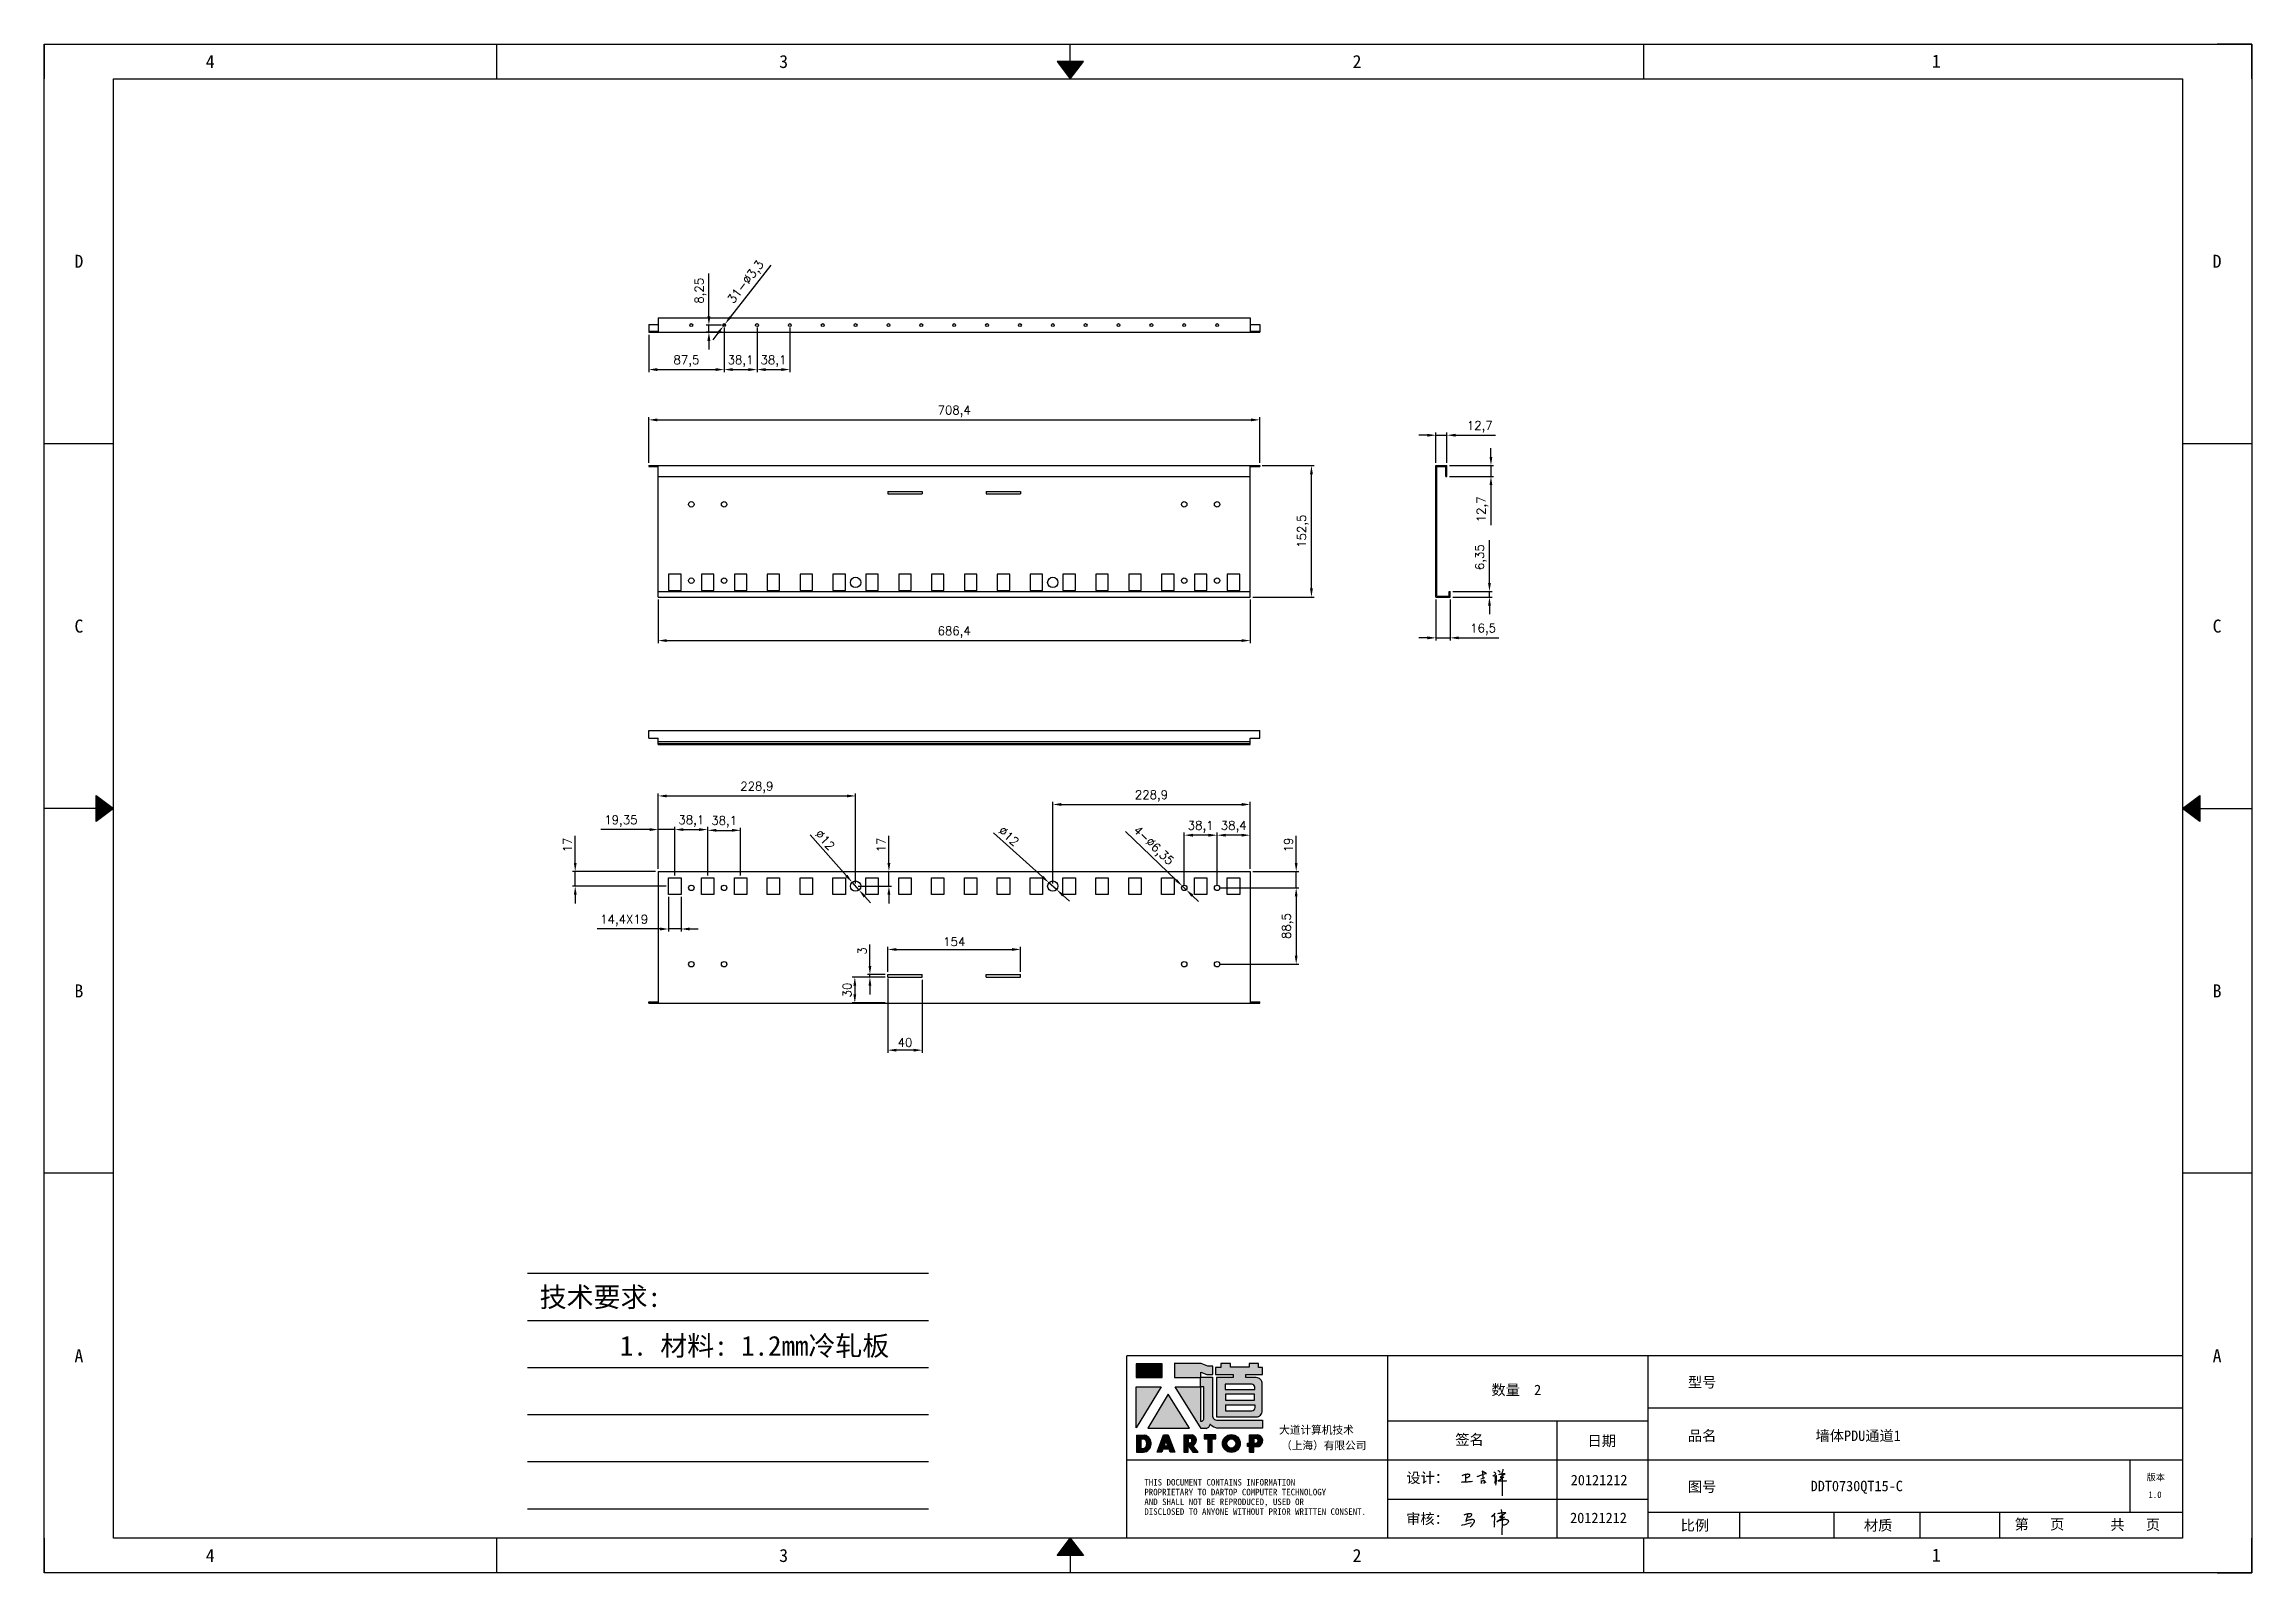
# Model space of a CAD drawing. Header units: millimetres. Extents: x 25928 to 50356, y -44172 to 20163.
# Drawn here: x 38557 to 41116, y 17646 to 19419 of the extents above; entities that cross this region are included whole.
import ezdxf
from ezdxf.enums import TextEntityAlignment as Align

# ---------------------------------------------------------------- set-up
doc = ezdxf.new("R2010")
doc.units = ezdxf.units.MM
doc.linetypes.add('DOT', pattern=[0.25, 0, -0.25])
doc.layers.add('4', color=7, linetype='Continuous')
doc.layers.add('print', color=30, linetype='Continuous')
doc.layers.add('dim', color=2, linetype='Continuous', lineweight=9)
doc.styles.add('Dartop', font='')
doc.styles.add('HZ', font='')
doc.styles.add('hzHT', font='simhei.ttf')
doc.styles.get("Standard").update_dxf_attribs({"font": 'txt', "bigfont": 'gbcbig.shx'})
doc.styles.get('Dartop').set_extended_font_data('FangSong_GB2312')
doc.styles.get('HZ').set_extended_font_data('SimSun')
doc.dimstyles.new('2-small', dxfattribs={"dimtxt": 10, "dimasz": 10, "dimexe": 3, "dimexo": 3, "dimgap": 4, "dimtad": 1, "dimtxsty": 'Standard', "dimcen": 5, "dimadec": 0, "dimazin": 0, "dimtfac": 1, "dimtmove": 0, "dimatfit": 3, "dimfxl": 0, "dimarcsym": 0})

msp = doc.modelspace()

# ---------------------------------------------------------------- texts
at = {"color": 0}
for s, height, style, p in [('4', 15.108, 'Dartop', (38749.077, 19398.918)), ('3', 15.108, 'Dartop', (39413.83, 19398.918)), ('2', 15.108, 'Dartop', (40078.583, 19398.918)), ('1', 15.108, 'Dartop', (40750.222, 19399.397)), ('D', 15.108, 'Dartop', (38596.828, 19167.262)), ('D', 15.108, 'Dartop', (41075.712, 19167.262)), ('C', 15.108, 'Dartop', (38596.828, 18744.237)), ('C', 15.108, 'Dartop', (41075.712, 18744.237)), ('B', 15.108, 'Dartop', (38596.828, 18321.213)), ('B', 15.108, 'Dartop', (41075.712, 18321.213)), ('A', 15.108, 'Dartop', (38596.828, 17898.188)), ('A', 15.108, 'Dartop', (41075.712, 17898.188)), ('数量  2', 12.0864, 'hzHT', (40263.29, 17858.569)), ('型号', 12.0864, 'hzHT', (40478.702, 17867.444)), ('签名', 12.0864, 'hzHT', (40208.997, 17800.97)), ('日期', 12.0864, 'hzHT', (40362.36, 17799.482)), ('品名', 12.0864, 'hzHT', (40478.702, 17805.398)), ('墙体PDU通道1', 12.0864, 'hzHT', (40659.625, 17805.398)), ('20121212', 12.0864, 'hzHT', (40359.257, 17754.044)), ('图号', 12.0864, 'hzHT', (40478.702, 17746.321)), ('DDT0730QT15-C', 12.08642, 'hzHT', (40657.935, 17747.11)), ('版本', 7.554, 'hzHT', (41004.626, 17757.27)), ('1.0', 7.554, 'Dartop', (41003.717, 17737.081)), ('20121212', 12.0864, 'hzHT', (40358.538, 17710.188)), ('比例', 12.0864, 'hzHT', (40470.274, 17701.469)), ('材质', 12.0864, 'hzHT', (40682.774, 17701.469)), ('第   页', 12.0864, 'hzHT', (40869.742, 17702.723)), ('共   页', 12.0864, 'hzHT', (40980.766, 17702.283)), ('4', 15.108, 'Dartop', (38749.077, 17666.532)), ('3', 15.108, 'Dartop', (39413.83, 17666.532)), ('2', 15.108, 'Dartop', (40078.583, 17666.532)), ('1', 15.108, 'Dartop', (40750.222, 17667.011))]:
    msp.add_text(s, height=height, dxfattribs=dict(at, style=style)).set_placement(p, align=Align.MIDDLE_CENTER)
at = {"style": 'HZ'}
for s, p in [('技术要求:', (39201.312, 17966.182)), ('     1. 材料: 1.2mm冷轧板', (39341.179, 17909.696))]:
    msp.add_text(s, height=22.932, dxfattribs=at).set_placement(p, align=Align.MIDDLE_CENTER)
at = {"color": 0, "style": 'hzHT'}
for s, height, p in [('设计：', 12.0864, (40135.78, 17750.614)), ('THIS DOCUMENT CONTAINS INFORMATION', 7.55401, (39832.069, 17747.637)), ('PROPRIETARY TO DARTOP COMPUTER TECHNOLOGY', 7.55401, (39832.069, 17736.306)), ('AND SHALL NOT BE REPRODUCED, USED OR', 7.55401, (39832.069, 17724.975)), ('DISCLOSED TO ANYONE WITHOUT PRIOR WRITTEN CONSENT.', 7.55401, (39832.069, 17713.644)), ('审核：', 12.0864, (40135.6, 17703.019))]:
    msp.add_text(s, height=height, dxfattribs=at).set_placement(p)
at = {"layer": '4', "color": 0, "style": 'hzHT'}
for s, p in [('大道计算机技术', (39988.306, 17807.637)), ('（上海）有限公司', (39990.587, 17789.57))]:
    msp.add_text(s, height=9.0648, dxfattribs=at).set_placement(p)

# ---------------------------------------------------------------- blocks, each defined once
blk = doc.blocks.new('*U5')
at = {"color": 254, "linetype": 'Continuous', "extrusion": (0, 0, -1)}
for points in [[(-17, 0.333), (-16.812, 0.25), (-17, 0.5)], [(-17, 0.333), (-17.188, 0.25), (-16.812, 0.25)], [(-17, 0.333), (-17, 0.5), (-17.188, 0.25)]]:
    blk.add_solid(points, dxfattribs=at)
blk = doc.blocks.new('*U4')
at = {"color": 254, "linetype": 'Continuous', "extrusion": (0, 0, -1)}
for points in [[(-33.167, 11), (-33, 11), (-33.25, 11.188)], [(-33.167, 11), (-33.25, 11.188), (-33.25, 10.812)], [(-33.167, 11), (-33.25, 10.812), (-33, 11)]]:
    blk.add_solid(points, dxfattribs=at)
blk = doc.blocks.new('*U6')
at = {"color": 254, "linetype": 'Continuous'}
for points in [[(17, 21.667), (17.188, 21.75), (16.812, 21.75)], [(17, 21.667), (16.812, 21.75), (17, 21.5)], [(17, 21.667), (17, 21.5), (17.188, 21.75)]]:
    blk.add_solid(points, dxfattribs=at)
blk = doc.blocks.new('*U3')
at = {"color": 254, "linetype": 'Continuous', "extrusion": (0, 0, -1)}
for points in [[(-0.833, 11), (-0.75, 10.812), (-0.75, 11.188)], [(-0.833, 11), (-0.75, 11.188), (-1, 11)], [(-0.833, 11), (-1, 11), (-0.75, 10.812)]]:
    blk.add_solid(points, dxfattribs=at)
blk = doc.blocks.new('dadao')
for p, q in [((48, 19.2), (44.9, 10.4)), ((44.9, 10.4), (51.2, 10.4)), ((51.2, 10.4), (48, 19.2))]:
    blk.add_line(p, q)
for points in [[(41.8, 121.6), (41.8, 143.7), (-0.4, 143.7), (-0.4, 121.6), (41.8, 121.6)], [(104.8, 122), (104.8, 130.3), (114.1, 126.3), (124.2, 126.3), (124.2, 139.6), (115.9, 139.6), (105.1, 143.9), (61.5, 143.9)], [(61.7, 144), (61.7, 121.3), (103.9, 121.3)], [(113.4, 38.7), (105.1, 38.7), (63, 106.5), (103.9, 106.5), (103.9, 120.9), (103.9, 121.3)], [(109.7, 53.6), (109.7, 106.2), (104.3, 106.2), (104.3, 50.4), (106.6, 50.4)], [(144.6, 94.4), (144.6, 84.8), (192, 84.8), (192, 94.1), (144.9, 94.1)], [(120.2, 45), (119.5, 45), (119.5, 44.6)], [(0, 28), (0, 0), (11.8, 0)], [(0.1, 28), (14, 28)], [(7.1, 21.8), (7.1, 6.1), (12, 6.1)], [(7.1, 21.8), (11.4, 21.8)], [(76.8, 28.2), (76.8, 0), (84.1, 0), (84.1, 11.1), (91.6, -0.1), (100.3, -0.1), (91.7, 11.1)], [(76.8, 28.2), (90.6, 28.2)], [(84, 22.7), (84, 15.3), (87.2, 15.3)], [(84, 22.7), (87.3, 22.7)], [(183.7, 0), (183.7, 9.6), (180.6, 9.6), (180.6, 14.9), (183.8, 14.9), (183.8, 28.1), (196.1, 28.1), (196.5, 28.1)], [(183.7, 0), (190.9, 0), (190.9, 9.6), (198.8, 9.6)], [(194.9, 22.3), (190.8, 22.3), (190.8, 15), (194.4, 15)]]:
    blk.add_lwpolyline(points)
blk.add_lwpolyline([(137.1, 144.2), (137.1, 137.9), (128.3, 137.9), (128.3, 126.5), (157.3, 126.5), (157.3, 121.5), (130.3, 121.5), (130.3, 57.5), (194.4, 57.5, 0.414214), (204.4, 67.5), (204.4, 111.3, 0.414214), (194.4, 121.3), (177.5, 121.3), (177.5, 126.3), (204.7, 126.3), (204.7, 137.7), (198.2, 137.7), (198.2, 143.9), (183.3, 143.9), (183.3, 138), (153, 138), (153, 144.2), (137.1, 144.2)], format="xyb", close=True)
for points in [[(104.8, 122), (123.4, 122), (123.4, 60, 0.414214), (131.4, 52), (204.8, 52), (204.8, 39.1), (131.7, 39.1)], [(144.3, 110.8), (144.3, 101.8), (192.3, 101.8), (192.3, 105.5, 0.414214), (187.3, 110.5), (144.3, 110.5)], [(144.6, 77), (144.6, 67.5), (187.6, 67.5, 0.414214), (192.6, 72.5), (192.6, 76.4), (144.6, 76.4)]]:
    blk.add_lwpolyline(points, format="xyb")
for points in [[(-0.3, 106.2), (40.4, 106.2), (-0.3, 39.7), (-0.3, 106.2)], [(51.7, 94.1), (18.4, 39.3), (86.2, 39.3)], [(43.8, 28.2), (51.8, 28.2), (62.6, -0.1), (55, -0.1), (53.2, 5), (42.9, 5), (41.1, 0), (33.6, 0)], [(110, 28.1), (110, 21.9), (116, 21.9), (116, -0.1), (123.2, -0.1), (123.2, 22), (129.2, 22), (129.2, 28.1), (110, 28.1)]]:
    blk.add_lwpolyline(points, close=True)
for radius in [14.5, 7.44]:
    blk.add_circle((154.2, 14.2), radius)
for centre, radius, start, end in [((99.2, 60.7), 12.6, 305.6399, 325.969), ((111.6, 46.7), 8.19, 282.9811, 347.6627), ((136, 61.7), 22.9, 226.7358, 259.3209), ((8.5, 13.9), 8.49, 294.2143, 69.7177), ((9.6, 14.2), 14.4, 278.6604, 72.3203), ((86.4, 19), 3.8, 282.527, 76.7196), ((88.6, 19.4), 8.95, 290.6073, 77.2124), ((193.7, 18.7), 3.8, 280.9891, 72.5513), ((195.7, 18.6), 9.51, 288.8959, 85.2442)]:
    blk.add_arc(centre, radius, start, end)
blk = doc.blocks.new('h')
for p, q in [((20768.1, -2360.9), (20773, -2359.1)), ((20769.5, -2366.9), (20769.8, -2370.6)), ((20769.8, -2370.6), (20770.9, -2378)), ((20770.9, -2378), (20771.5, -2370.6)), ((20772.4, -2369.3), (20774.9, -2367.8)), ((20773, -2359.1), (20784.1, -2355.2)), ((20773.3, -2331.8), (20775.3, -2338.7)), ((20789.1, -2340.9), (20773.5, -2331.9)), ((20775.3, -2338.7), (20775.6, -2351.2)), ((20775.6, -2351.2), (20775.5, -2357.3)), ((20782.2, -2369.2), (20780, -2377.1)), ((20780, -2377.1), (20788.3, -2371.3)), ((20780.1, -2366.4), (20780.8, -2366.4)), ((20781.9, -2367.4), (20782.2, -2369.2)), ((20845.7, -2343.5), (20848.4, -2353)), ((20848.9, -2370.3), (20847.9, -2424)), ((20848.4, -2353), (20848.9, -2370.3))]:
    blk.add_line(p, q)
for points in [[(20696.6, -2372.4, 0.002073), (20710.6, -2371.9, 0.016137), (20719.6, -2371.3, 0.008314), (20736.9, -2369.3)], [(20699.1, -2348.2, -0.029745), (20704.6, -2345.4, -0.046842), (20708.4, -2344.2, -0.00919), (20714.3, -2343, -0.018517), (20717.2, -2342.5, -0.037841), (20720.3, -2342.4, -0.039541), (20723.2, -2342.8, -0.149785), (20726, -2344.3, -0.204935), (20726.9, -2346.6, -0.074872), (20726.5, -2348.3, -0.061615), (20725.6, -2350.3, -0.034204), (20723.8, -2352.6, -0.045776), (20722.3, -2354.1, -0.054985), (20720.4, -2355.3, -0.036348), (20717.3, -2356.5, -0.067752), (20715.7, -2356.8, -0.043553), (20713.2, -2356.7)], [(20755, -2351.9, -0.024077), (20759.9, -2350.1, -0.013147), (20768.7, -2346.5, -0.00522), (20775.4, -2344.1, -0.018517), (20777.3, -2343.4, -0.008274), (20786.3, -2341, -0.039541), (20788.3, -2340.8, -0.079216), (20789.4, -2341, -0.204935)], [(20813.5, -2350.1, 0.007348), (20815.9, -2348.7, 0.008421), (20818, -2347.3, 0.009459), (20819.7, -2346.2, -0.016325), (20820.7, -2345.5, -0.173771), (20821.8, -2345.3, -0.085159), (20823.9, -2346, -0.125883), (20826, -2347.9, -0.160659), (20826.6, -2350.1, -0.010447), (20826.5, -2352.3, -0.008247), (20826.2, -2355.1, -0.002698), (20825.3, -2374, 0.001562), (20823.9, -2383.7, 0.016137)], [(20816.8, -2335, -0.053561), (20819.6, -2336.1, -0.075272), (20821.3, -2337.3, -0.005295), (20822.5, -2338.5, -0.009337), (20823.1, -2339.1, -0.026146), (20823.7, -2339.8, -0.016644), (20824.5, -2340.9)], [(20832.1, -2329.2, -0.053561), (20834.9, -2330.3, -0.075272), (20836.7, -2331.5, -0.005295), (20837.8, -2332.6, -0.009337), (20838.5, -2333.3, -0.026146), (20839, -2334, -0.016644), (20839.8, -2335.1)], [(20836, -2343.7, -0.02797), (20842.1, -2342.6, -0.048868), (20845.6, -2342.2, -0.00919), (20851.1, -2341.4, -0.018517), (20853.9, -2341.1, -0.037841), (20856.7, -2341.2, -0.039541), (20859.4, -2341.6, -0.018282), (20840.6, -2354.7, -0.000937)], [(20847.6, -2340.2, 0.021784), (20849.6, -2335.9, 0.028296), (20850.8, -2332.4, 0.008136), (20851.9, -2328.2, 0.028913), (20852.2, -2327, 0.08193), (20852.1, -2325.9, 0.075058), (20851.7, -2324.7, 0.275043)]]:
    blk.add_lwpolyline(points, format="xyb")
for points in [[(20711.3, -2343.5), (20711.3, -2343.5), (20711.5, -2355.8), (20710.7, -2368), (20710.6, -2371.9)], [(20821.5, -2350.6), (20822.4, -2359.2), (20822.2, -2364.9), (20821.7, -2369), (20821.3, -2376.3), (20823.6, -2368.5), (20827.2, -2366.3), (20829.5, -2366.3)], [(20840.6, -2354.7), (20850, -2354.7), (20855, -2354.3), (20845.9, -2361.1), (20840.5, -2364), (20833, -2367.5), (20863.2, -2367.4), (20865.9, -2367.3)]]:
    blk.add_lwpolyline(points)
for centre, radius, start, end in [((20773.7, -2371.2), 2.3, 121.9907, 163.60158), ((20787.5, -2406), 40.3, 100.61827, 108.24823), ((20780.8, -2367.6), 1.15, 9.4675, 90)]:
    blk.add_arc(centre, radius, start, end)
blk = doc.blocks.new('*D20')
at = {"layer": 'Defpoints', "color": 0}
for p in [(39965.8, 18983.4), (39257.4, 18930.4), (39965.8, 18930.4)]:
    blk.add_point(p, dxfattribs=at)
at = {"layer": 'dim', "color": 0, "lineweight": -2}
for p, q in [((39257.4, 18933.4), (39257.4, 18986.4)), ((39267.4, 18983.4), (39955.8, 18983.4)), ((39965.8, 18933.4), (39965.8, 18986.4))]:
    blk.add_line(p, q, dxfattribs=at)
at = {"layer": 'dim', "color": 0}
for points in [[(39267.4, 18985), (39267.4, 18981.7), (39257.4, 18983.4)], [(39955.8, 18985), (39955.8, 18981.7), (39965.8, 18983.4)]]:
    blk.add_solid(points, dxfattribs=at)
at = {"layer": 'dim', "color": 0, "insert": (39611.6, 18993.2), "char_height": 10, "attachment_point": 5}
blk.add_mtext('708,4', dxfattribs=at)
blk = doc.blocks.new('*D21')
at = {"layer": 'Defpoints', "color": 0}
for p in [(39268.4, 18777.9), (39954.8, 18777.9), (39954.8, 18727.4)]:
    blk.add_point(p, dxfattribs=at)
at = {"layer": 'dim', "color": 0, "lineweight": -2}
for p, q in [((39268.4, 18774.9), (39268.4, 18724.4)), ((39954.8, 18774.9), (39954.8, 18724.4)), ((39278.4, 18727.4), (39944.8, 18727.4))]:
    blk.add_line(p, q, dxfattribs=at)
at = {"layer": 'dim', "color": 0}
for points in [[(39278.4, 18729.1), (39278.4, 18725.8), (39268.4, 18727.4)], [(39944.8, 18729.1), (39944.8, 18725.8), (39954.8, 18727.4)]]:
    blk.add_solid(points, dxfattribs=at)
at = {"layer": 'dim', "color": 0, "insert": (39611.6, 18737.3), "char_height": 10, "attachment_point": 5}
blk.add_mtext('686,4', dxfattribs=at)
blk = doc.blocks.new('*D22')
at = {"layer": 'Defpoints', "color": 0}
for p in [(40182.8, 18965.6), (40170.1, 18930.4), (40182.8, 18930.4)]:
    blk.add_point(p, dxfattribs=at)
at = {"layer": 'dim', "color": 0, "lineweight": -2}
for p, q in [((40170.1, 18933.4), (40170.1, 18968.6)), ((40182.8, 18933.4), (40182.8, 18968.6)), ((40160.1, 18965.6), (40150.1, 18965.6)), ((40170.1, 18965.6), (40182.8, 18965.6)), ((40192.8, 18965.6), (40239.1, 18965.6))]:
    blk.add_line(p, q, dxfattribs=at)
at = {"layer": 'dim', "color": 0}
for points in [[(40160.1, 18967.2), (40160.1, 18963.9), (40170.1, 18965.6)], [(40192.8, 18967.2), (40192.8, 18963.9), (40182.8, 18965.6)]]:
    blk.add_solid(points, dxfattribs=at)
at = {"layer": 'dim', "color": 0, "insert": (40220.9, 18975.4), "char_height": 10, "attachment_point": 5}
blk.add_mtext('12,7', dxfattribs=at)
blk = doc.blocks.new('*D23')
at = {"layer": 'Defpoints', "color": 0}
for p in [(40182.8, 18930.4), (40182.8, 18917.7), (40233.9, 18917.7)]:
    blk.add_point(p, dxfattribs=at)
at = {"layer": 'dim', "color": 0, "lineweight": -2}
for p, q in [((40233.9, 18940.4), (40233.9, 18950.4)), ((40185.8, 18930.4), (40236.9, 18930.4)), ((40185.8, 18917.7), (40236.9, 18917.7)), ((40233.9, 18930.4), (40233.9, 18917.7)), ((40233.9, 18907.7), (40233.9, 18861.4))]:
    blk.add_line(p, q, dxfattribs=at)
at = {"layer": 'dim', "color": 0}
for points in [[(40232.2, 18940.4), (40235.5, 18940.4), (40233.9, 18930.4)], [(40232.2, 18907.7), (40235.5, 18907.7), (40233.9, 18917.7)]]:
    blk.add_solid(points, dxfattribs=at)
at = {"layer": 'dim', "color": 0, "insert": (40224, 18879.6), "char_height": 10, "attachment_point": 5, "rotation": 90}
blk.add_mtext('12,7', dxfattribs=at)
blk = doc.blocks.new('*D24')
at = {"layer": 'Defpoints', "color": 0}
for p in [(40170.1, 18777.9), (40186.6, 18777.9), (40186.6, 18730.6)]:
    blk.add_point(p, dxfattribs=at)
at = {"layer": 'dim', "color": 0, "lineweight": -2}
for p, q in [((40170.1, 18774.9), (40170.1, 18727.6)), ((40186.6, 18774.9), (40186.6, 18727.6)), ((40160.1, 18730.6), (40150.1, 18730.6)), ((40170.1, 18730.6), (40186.6, 18730.6)), ((40196.6, 18730.6), (40242.9, 18730.6))]:
    blk.add_line(p, q, dxfattribs=at)
at = {"layer": 'dim', "color": 0}
for points in [[(40160.1, 18732.3), (40160.1, 18728.9), (40170.1, 18730.6)], [(40196.6, 18732.3), (40196.6, 18728.9), (40186.6, 18730.6)]]:
    blk.add_solid(points, dxfattribs=at)
at = {"layer": 'dim', "color": 0, "insert": (40224.7, 18740.4), "char_height": 10, "attachment_point": 5}
blk.add_mtext('16,5', dxfattribs=at)
blk = doc.blocks.new('*D25')
at = {"layer": 'Defpoints', "color": 0}
for p in [(40186.6, 18784.3), (40186.6, 18777.9), (40232.1, 18784.3)]:
    blk.add_point(p, dxfattribs=at)
at = {"layer": 'dim', "color": 0, "lineweight": -2}
for p, q in [((40232.1, 18794.3), (40232.1, 18843.9)), ((40189.6, 18784.3), (40235.1, 18784.3)), ((40189.6, 18777.9), (40235.1, 18777.9)), ((40232.1, 18777.9), (40232.1, 18784.3)), ((40232.1, 18767.9), (40232.1, 18757.9))]:
    blk.add_line(p, q, dxfattribs=at)
at = {"layer": 'dim', "color": 0}
for points in [[(40230.5, 18794.3), (40233.8, 18794.3), (40232.1, 18784.3)], [(40230.5, 18767.9), (40233.8, 18767.9), (40232.1, 18777.9)]]:
    blk.add_solid(points, dxfattribs=at)
at = {"layer": 'dim', "color": 0, "insert": (40222.3, 18824.1), "char_height": 10, "attachment_point": 5, "rotation": 90}
blk.add_mtext('6,35', dxfattribs=at)
blk = doc.blocks.new('*D26')
at = {"layer": 'Defpoints', "color": 0}
for p in [(39534.6, 18338.7), (39574.6, 18337.2), (39534.6, 18252.5)]:
    blk.add_point(p, dxfattribs=at)
at = {"layer": 'dim', "color": 0, "lineweight": -2}
for p, q in [((39534.6, 18335.7), (39534.6, 18249.5)), ((39574.6, 18334.2), (39574.6, 18249.5)), ((39564.6, 18252.5), (39544.6, 18252.5))]:
    blk.add_line(p, q, dxfattribs=at)
at = {"layer": 'dim', "color": 0}
for points in [[(39544.6, 18254.1), (39544.6, 18250.8), (39534.6, 18252.5)], [(39564.6, 18254.1), (39564.6, 18250.8), (39574.6, 18252.5)]]:
    blk.add_solid(points, dxfattribs=at)
at = {"layer": 'dim', "color": 0, "insert": (39554.6, 18261.5), "char_height": 10, "attachment_point": 5}
blk.add_mtext('40', dxfattribs=at)
blk = doc.blocks.new('*D27')
at = {"layer": 'Defpoints', "color": 0}
for p in [(39534.6, 18337.2), (39496.4, 18307.2), (39534.6, 18307.2)]:
    blk.add_point(p, dxfattribs=at)
at = {"layer": 'dim', "color": 0, "lineweight": -2}
for p, q in [((39531.6, 18337.2), (39493.4, 18337.2)), ((39496.4, 18327.2), (39496.4, 18317.2)), ((39531.6, 18307.2), (39493.4, 18307.2))]:
    blk.add_line(p, q, dxfattribs=at)
at = {"layer": 'dim', "color": 0}
for points in [[(39494.7, 18327.2), (39498, 18327.2), (39496.4, 18337.2)], [(39494.7, 18317.2), (39498, 18317.2), (39496.4, 18307.2)]]:
    blk.add_solid(points, dxfattribs=at)
at = {"layer": 'dim', "color": 0, "insert": (39487.4, 18322.2), "char_height": 10, "attachment_point": 5, "rotation": 90}
blk.add_mtext('30', dxfattribs=at)
blk = doc.blocks.new('*D28')
at = {"layer": 'Defpoints', "color": 0}
for p in [(39688.6, 18369.3), (39534.6, 18340.2), (39688.6, 18340.2)]:
    blk.add_point(p, dxfattribs=at)
at = {"layer": 'dim', "color": 0, "lineweight": -2}
for p, q in [((39534.6, 18343.2), (39534.6, 18372.3)), ((39544.6, 18369.3), (39678.6, 18369.3)), ((39688.6, 18343.2), (39688.6, 18372.3))]:
    blk.add_line(p, q, dxfattribs=at)
at = {"layer": 'dim', "color": 0}
for points in [[(39544.6, 18370.9), (39544.6, 18367.6), (39534.6, 18369.3)], [(39678.6, 18370.9), (39678.6, 18367.6), (39688.6, 18369.3)]]:
    blk.add_solid(points, dxfattribs=at)
at = {"layer": 'dim', "color": 0, "insert": (39611.6, 18378.3), "char_height": 10, "attachment_point": 5}
blk.add_mtext('154', dxfattribs=at)
blk = doc.blocks.new('*D29')
at = {"layer": 'Defpoints', "color": 0}
for p in [(39513.9, 18340.2), (39534.6, 18340.2), (39534.6, 18337.2)]:
    blk.add_point(p, dxfattribs=at)
at = {"layer": 'dim', "color": 0, "lineweight": -2}
for p, q in [((39513.9, 18350.2), (39513.9, 18374.9)), ((39531.6, 18340.2), (39510.9, 18340.2)), ((39531.6, 18337.2), (39510.9, 18337.2)), ((39513.9, 18337.2), (39513.9, 18340.2)), ((39513.9, 18327.2), (39513.9, 18317.2))]:
    blk.add_line(p, q, dxfattribs=at)
at = {"layer": 'dim', "color": 0}
for points in [[(39512.2, 18350.2), (39515.5, 18350.2), (39513.9, 18340.2)], [(39512.2, 18327.2), (39515.5, 18327.2), (39513.9, 18337.2)]]:
    blk.add_solid(points, dxfattribs=at)
at = {"layer": 'dim', "color": 0, "insert": (39504.9, 18367.5), "char_height": 10, "attachment_point": 5, "rotation": 90}
blk.add_mtext('3', dxfattribs=at)
blk = doc.blocks.new('*D30')
at = {"layer": 'Defpoints', "color": 0}
for p in [(39287.7, 18508.3), (39268.4, 18459.7), (39287.7, 18452.2)]:
    blk.add_point(p, dxfattribs=at)
at = {"layer": 'dim', "color": 0, "lineweight": -2}
for p, q in [((39258.4, 18508.3), (39202, 18508.3)), ((39268.4, 18462.7), (39268.4, 18511.3)), ((39287.7, 18508.3), (39268.4, 18508.3)), ((39287.7, 18455.2), (39287.7, 18511.3)), ((39297.7, 18508.3), (39307.7, 18508.3))]:
    blk.add_line(p, q, dxfattribs=at)
at = {"layer": 'dim', "color": 0}
for points in [[(39258.4, 18509.9), (39258.4, 18506.6), (39268.4, 18508.3)], [(39297.7, 18509.9), (39297.7, 18506.6), (39287.7, 18508.3)]]:
    blk.add_solid(points, dxfattribs=at)
at = {"layer": 'dim', "color": 0, "insert": (39225.2, 18518.1), "char_height": 10, "attachment_point": 5}
blk.add_mtext('19,35', dxfattribs=at)
blk = doc.blocks.new('*D31')
at = {"layer": 'Defpoints', "color": 0}
for p in [(39325.8, 18508.3), (39287.7, 18452.2), (39325.8, 18452.2)]:
    blk.add_point(p, dxfattribs=at)
at = {"layer": 'dim', "color": 0, "lineweight": -2}
for p, q in [((39287.7, 18455.2), (39287.7, 18511.3)), ((39297.7, 18508.3), (39315.8, 18508.3)), ((39325.8, 18455.2), (39325.8, 18511.3))]:
    blk.add_line(p, q, dxfattribs=at)
at = {"layer": 'dim', "color": 0}
for points in [[(39297.7, 18509.9), (39297.7, 18506.6), (39287.7, 18508.3)], [(39315.8, 18509.9), (39315.8, 18506.6), (39325.8, 18508.3)]]:
    blk.add_solid(points, dxfattribs=at)
at = {"layer": 'dim', "color": 0, "insert": (39306.8, 18518.1), "char_height": 10, "attachment_point": 5}
blk.add_mtext('38,1', dxfattribs=at)
blk = doc.blocks.new('*D32')
at = {"layer": 'Defpoints', "color": 0}
for p in [(39363.9, 18507.4), (39325.8, 18452.2), (39363.9, 18452.2)]:
    blk.add_point(p, dxfattribs=at)
at = {"layer": 'dim', "color": 0, "lineweight": -2}
for p, q in [((39325.8, 18455.2), (39325.8, 18510.4)), ((39335.8, 18507.4), (39353.9, 18507.4)), ((39363.9, 18455.2), (39363.9, 18510.4))]:
    blk.add_line(p, q, dxfattribs=at)
at = {"layer": 'dim', "color": 0}
for points in [[(39335.8, 18509.1), (39335.8, 18505.8), (39325.8, 18507.4)], [(39353.9, 18509.1), (39353.9, 18505.8), (39363.9, 18507.4)]]:
    blk.add_solid(points, dxfattribs=at)
at = {"layer": 'dim', "color": 0, "insert": (39344.9, 18517.3), "char_height": 10, "attachment_point": 5}
blk.add_mtext('38,1', dxfattribs=at)
blk = doc.blocks.new('*D33')
at = {"layer": 'Defpoints', "color": 0}
for p in [(39172.2, 18459.7), (39268.4, 18459.7), (39280.5, 18442.7)]:
    blk.add_point(p, dxfattribs=at)
at = {"layer": 'dim', "color": 0, "lineweight": -2}
for p, q in [((39172.2, 18469.7), (39172.2, 18501)), ((39265.4, 18459.7), (39169.2, 18459.7)), ((39172.2, 18442.7), (39172.2, 18459.7)), ((39277.5, 18442.7), (39169.2, 18442.7)), ((39172.2, 18432.7), (39172.2, 18422.7))]:
    blk.add_line(p, q, dxfattribs=at)
at = {"layer": 'dim', "color": 0}
for points in [[(39170.6, 18469.7), (39173.9, 18469.7), (39172.2, 18459.7)], [(39170.6, 18432.7), (39173.9, 18432.7), (39172.2, 18442.7)]]:
    blk.add_solid(points, dxfattribs=at)
at = {"layer": 'dim', "color": 0, "insert": (39163.2, 18490.4), "char_height": 10, "attachment_point": 5, "rotation": 90}
blk.add_mtext('17', dxfattribs=at)
blk = doc.blocks.new('*D34')
at = {"layer": 'Defpoints', "color": 0}
for p in [(39280.5, 18433.2), (39294.9, 18433.2), (39280.5, 18393)]:
    blk.add_point(p, dxfattribs=at)
at = {"layer": 'dim', "color": 0, "lineweight": -2}
for p, q in [((39280.5, 18430.2), (39280.5, 18390)), ((39294.9, 18430.2), (39294.9, 18390)), ((39270.5, 18393), (39197.5, 18393)), ((39294.9, 18393), (39280.5, 18393)), ((39304.9, 18393), (39314.9, 18393))]:
    blk.add_line(p, q, dxfattribs=at)
at = {"layer": 'dim', "color": 0}
for points in [[(39270.5, 18394.7), (39270.5, 18391.3), (39280.5, 18393)], [(39304.9, 18394.7), (39304.9, 18391.3), (39294.9, 18393)]]:
    blk.add_solid(points, dxfattribs=at)
at = {"layer": 'dim', "color": 0, "insert": (39229, 18402.8), "char_height": 10, "attachment_point": 5}
blk.add_mtext('14,4X19', dxfattribs=at)
blk = doc.blocks.new('*D35')
at = {"layer": 'Defpoints', "color": 0}
for p in [(39497.3, 18547.3), (39268.4, 18459.7), (39497.3, 18442.7)]:
    blk.add_point(p, dxfattribs=at)
at = {"layer": 'dim', "color": 0, "lineweight": -2}
for p, q in [((39268.4, 18462.7), (39268.4, 18550.3)), ((39278.4, 18547.3), (39487.3, 18547.3)), ((39497.3, 18445.7), (39497.3, 18550.3))]:
    blk.add_line(p, q, dxfattribs=at)
at = {"layer": 'dim', "color": 0}
for points in [[(39278.4, 18548.9), (39278.4, 18545.6), (39268.4, 18547.3)], [(39487.3, 18548.9), (39487.3, 18545.6), (39497.3, 18547.3)]]:
    blk.add_solid(points, dxfattribs=at)
at = {"layer": 'dim', "color": 0, "insert": (39382.8, 18557.1), "char_height": 10, "attachment_point": 5}
blk.add_mtext('228,9', dxfattribs=at)
blk = doc.blocks.new('*D36')
at = {"layer": 'Defpoints', "color": 0}
for p in [(39497.3, 18459.7), (39535.9, 18459.7), (39497.3, 18442.7)]:
    blk.add_point(p, dxfattribs=at)
at = {"layer": 'dim', "color": 0, "lineweight": -2}
for p, q in [((39535.9, 18469.7), (39535.9, 18501)), ((39500.3, 18459.7), (39538.9, 18459.7)), ((39535.9, 18442.7), (39535.9, 18459.7)), ((39500.3, 18442.7), (39538.9, 18442.7)), ((39535.9, 18432.7), (39535.9, 18422.7))]:
    blk.add_line(p, q, dxfattribs=at)
at = {"layer": 'dim', "color": 0}
for points in [[(39534.2, 18469.7), (39537.6, 18469.7), (39535.9, 18459.7)], [(39534.2, 18432.7), (39537.6, 18432.7), (39535.9, 18442.7)]]:
    blk.add_solid(points, dxfattribs=at)
at = {"layer": 'dim', "color": 0, "insert": (39526.9, 18490.4), "char_height": 10, "attachment_point": 5, "rotation": 90}
blk.add_mtext('17', dxfattribs=at)
blk = doc.blocks.new('*D37')
at = {"layer": 'Defpoints', "color": 0}
for p in [(39493.3, 18447.2), (39501.3, 18438.2)]:
    blk.add_point(p, dxfattribs=at)
at = {"layer": 'dim', "color": 0, "lineweight": -2}
for p, q in [((39444.7, 18502.1), (39486.7, 18454.7)), ((39501.3, 18438.2), (39493.3, 18447.2)), ((39507.9, 18430.7), (39514.5, 18423.2))]:
    blk.add_line(p, q, dxfattribs=at)
at = {"layer": 'dim', "color": 0}
for points in [[(39487.9, 18455.8), (39485.4, 18453.6), (39493.3, 18447.2)], [(39509.1, 18431.8), (39506.6, 18429.6), (39501.3, 18438.2)]]:
    blk.add_solid(points, dxfattribs=at)
at = {"layer": 'dim', "color": 0, "insert": (39461.8, 18496.3), "char_height": 10, "attachment_point": 5, "rotation": 311.5305}
blk.add_mtext('∅12', dxfattribs=at)
blk = doc.blocks.new('*D38')
at = {"layer": 'Defpoints', "color": 0}
for p in [(39916.4, 18501.8), (39954.8, 18459.7), (39916.4, 18440.7)]:
    blk.add_point(p, dxfattribs=at)
at = {"layer": 'dim', "color": 0, "lineweight": -2}
for p, q in [((39916.4, 18443.7), (39916.4, 18504.8)), ((39944.8, 18501.8), (39926.4, 18501.8)), ((39954.8, 18462.7), (39954.8, 18504.8))]:
    blk.add_line(p, q, dxfattribs=at)
at = {"layer": 'dim', "color": 0}
for points in [[(39926.4, 18503.4), (39926.4, 18500.1), (39916.4, 18501.8)], [(39944.8, 18503.4), (39944.8, 18500.1), (39954.8, 18501.8)]]:
    blk.add_solid(points, dxfattribs=at)
at = {"layer": 'dim', "color": 0, "insert": (39935.6, 18511.6), "char_height": 10, "attachment_point": 5}
blk.add_mtext('38,4', dxfattribs=at)
blk = doc.blocks.new('*D39')
at = {"layer": 'Defpoints', "color": 0}
for p in [(39878.3, 18501.8), (39878.3, 18440.7), (39916.4, 18440.7)]:
    blk.add_point(p, dxfattribs=at)
at = {"layer": 'dim', "color": 0, "lineweight": -2}
for p, q in [((39878.3, 18443.7), (39878.3, 18504.8)), ((39906.4, 18501.8), (39888.3, 18501.8)), ((39916.4, 18443.7), (39916.4, 18504.8))]:
    blk.add_line(p, q, dxfattribs=at)
at = {"layer": 'dim', "color": 0}
for points in [[(39888.3, 18503.4), (39888.3, 18500.1), (39878.3, 18501.8)], [(39906.4, 18503.4), (39906.4, 18500.1), (39916.4, 18501.8)]]:
    blk.add_solid(points, dxfattribs=at)
at = {"layer": 'dim', "color": 0, "insert": (39897.3, 18511.6), "char_height": 10, "attachment_point": 5}
blk.add_mtext('38,1', dxfattribs=at)
blk = doc.blocks.new('*D40')
at = {"layer": 'Defpoints', "color": 0}
for p in [(39954.8, 18459.7), (40008.1, 18459.7), (39916.4, 18440.7)]:
    blk.add_point(p, dxfattribs=at)
at = {"layer": 'dim', "color": 0, "lineweight": -2}
for p, q in [((40008.1, 18469.7), (40008.1, 18501)), ((39957.8, 18459.7), (40011.1, 18459.7)), ((40008.1, 18440.7), (40008.1, 18459.7)), ((39919.4, 18440.7), (40011.1, 18440.7)), ((40008.1, 18430.7), (40008.1, 18420.7))]:
    blk.add_line(p, q, dxfattribs=at)
at = {"layer": 'dim', "color": 0}
for points in [[(40006.4, 18469.7), (40009.7, 18469.7), (40008.1, 18459.7)], [(40006.4, 18430.7), (40009.7, 18430.7), (40008.1, 18440.7)]]:
    blk.add_solid(points, dxfattribs=at)
at = {"layer": 'dim', "color": 0, "insert": (39999.1, 18490.4), "char_height": 10, "attachment_point": 5, "rotation": 90}
blk.add_mtext('19', dxfattribs=at)
blk = doc.blocks.new('*D41')
at = {"layer": 'Defpoints', "color": 0}
for p in [(39916.4, 18440.7), (39916.4, 18352.2), (40008.1, 18352.2)]:
    blk.add_point(p, dxfattribs=at)
at = {"layer": 'dim', "color": 0, "lineweight": -2}
for p, q in [((39919.4, 18440.7), (40011.1, 18440.7)), ((40008.1, 18430.7), (40008.1, 18362.2)), ((39919.4, 18352.2), (40011.1, 18352.2))]:
    blk.add_line(p, q, dxfattribs=at)
at = {"layer": 'dim', "color": 0}
for points in [[(40006.4, 18430.7), (40009.7, 18430.7), (40008.1, 18440.7)], [(40006.4, 18362.2), (40009.7, 18362.2), (40008.1, 18352.2)]]:
    blk.add_solid(points, dxfattribs=at)
at = {"layer": 'dim', "color": 0, "insert": (39998.2, 18396.4), "char_height": 10, "attachment_point": 5, "rotation": 90}
blk.add_mtext('88,5', dxfattribs=at)
blk = doc.blocks.new('*D42')
at = {"layer": 'Defpoints', "color": 0}
for p in [(39876, 18442.9), (39880.6, 18438.5)]:
    blk.add_point(p, dxfattribs=at)
at = {"layer": 'dim', "color": 0, "lineweight": -2}
for p, q in [((39810, 18506), (39868.8, 18449.8)), ((39880.6, 18438.5), (39876, 18442.9)), ((39887.8, 18431.6), (39895, 18424.7))]:
    blk.add_line(p, q, dxfattribs=at)
at = {"layer": 'dim', "color": 0}
for points in [[(39869.9, 18451), (39867.6, 18448.6), (39876, 18442.9)], [(39888.9, 18432.8), (39886.6, 18430.4), (39880.6, 18438.5)]]:
    blk.add_solid(points, dxfattribs=at)
at = {"layer": 'dim', "color": 0, "insert": (39842, 18489), "char_height": 10, "attachment_point": 5, "rotation": 316.2296}
blk.add_mtext('4-∅6,35', dxfattribs=at)
blk = doc.blocks.new('*D43')
at = {"layer": 'Defpoints', "color": 0}
for p in [(39954.8, 18537.4), (39954.8, 18459.7), (39725.9, 18442.7)]:
    blk.add_point(p, dxfattribs=at)
at = {"layer": 'dim', "color": 0, "lineweight": -2}
for p, q in [((39725.9, 18445.7), (39725.9, 18540.4)), ((39735.9, 18537.4), (39944.8, 18537.4)), ((39954.8, 18462.7), (39954.8, 18540.4))]:
    blk.add_line(p, q, dxfattribs=at)
at = {"layer": 'dim', "color": 0}
for points in [[(39735.9, 18539.1), (39735.9, 18535.7), (39725.9, 18537.4)], [(39944.8, 18539.1), (39944.8, 18535.7), (39954.8, 18537.4)]]:
    blk.add_solid(points, dxfattribs=at)
at = {"layer": 'dim', "color": 0, "insert": (39840.3, 18547.2), "char_height": 10, "attachment_point": 5}
blk.add_mtext('228,9', dxfattribs=at)
blk = doc.blocks.new('*D44')
at = {"layer": 'Defpoints', "color": 0}
for p in [(39721.4, 18446.7), (39730.3, 18438.7)]:
    blk.add_point(p, dxfattribs=at)
at = {"layer": 'dim', "color": 0, "lineweight": -2}
for p, q in [((39657.2, 18504.4), (39714, 18453.4)), ((39730.3, 18438.7), (39721.4, 18446.7)), ((39737.8, 18432), (39745.2, 18425.3))]:
    blk.add_line(p, q, dxfattribs=at)
at = {"layer": 'dim', "color": 0}
for points in [[(39715.1, 18454.6), (39712.9, 18452.1), (39721.4, 18446.7)], [(39738.9, 18433.2), (39736.7, 18430.8), (39730.3, 18438.7)]]:
    blk.add_solid(points, dxfattribs=at)
at = {"layer": 'dim', "color": 0, "insert": (39674.9, 18500.6), "char_height": 10, "attachment_point": 5, "rotation": 318.0738}
blk.add_mtext('∅12', dxfattribs=at)
blk = doc.blocks.new('*D72')
at = {"layer": 'Defpoints', "color": 0}
for p in [(39257.4, 19085), (39344.9, 19093.3), (39344.9, 19041.7)]:
    blk.add_point(p, dxfattribs=at)
at = {"layer": 'dim', "color": 0, "lineweight": -2}
for p, q in [((39257.4, 19082), (39257.4, 19038.7)), ((39344.9, 19090.3), (39344.9, 19038.7)), ((39267.4, 19041.7), (39334.9, 19041.7))]:
    blk.add_line(p, q, dxfattribs=at)
at = {"layer": 'dim', "color": 0}
for points in [[(39267.4, 19043.4), (39267.4, 19040), (39257.4, 19041.7)], [(39334.9, 19043.4), (39334.9, 19040), (39344.9, 19041.7)]]:
    blk.add_solid(points, dxfattribs=at)
at = {"layer": 'dim', "color": 0, "insert": (39301.1, 19051.5), "char_height": 10, "attachment_point": 5}
blk.add_mtext('87,5', dxfattribs=at)
blk = doc.blocks.new('*D73')
at = {"layer": 'Defpoints', "color": 0}
for p in [(39344.9, 19093.3), (39383, 19093.3), (39383, 19041.7)]:
    blk.add_point(p, dxfattribs=at)
at = {"layer": 'dim', "color": 0, "lineweight": -2}
for p, q in [((39344.9, 19090.3), (39344.9, 19038.7)), ((39383, 19090.3), (39383, 19038.7)), ((39354.9, 19041.7), (39373, 19041.7))]:
    blk.add_line(p, q, dxfattribs=at)
at = {"layer": 'dim', "color": 0}
for points in [[(39354.9, 19043.4), (39354.9, 19040), (39344.9, 19041.7)], [(39373, 19043.4), (39373, 19040), (39383, 19041.7)]]:
    blk.add_solid(points, dxfattribs=at)
at = {"layer": 'dim', "color": 0, "insert": (39363.9, 19051.5), "char_height": 10, "attachment_point": 5}
blk.add_mtext('38,1', dxfattribs=at)
blk = doc.blocks.new('*D74')
at = {"layer": 'Defpoints', "color": 0}
for p in [(39383, 19093.3), (39421.1, 19093.3), (39421.1, 19041.7)]:
    blk.add_point(p, dxfattribs=at)
at = {"layer": 'dim', "color": 0, "lineweight": -2}
for p, q in [((39383, 19090.3), (39383, 19038.7)), ((39421.1, 19090.3), (39421.1, 19038.7)), ((39393, 19041.7), (39411.1, 19041.7))]:
    blk.add_line(p, q, dxfattribs=at)
at = {"layer": 'dim', "color": 0}
for points in [[(39393, 19043.4), (39393, 19040), (39383, 19041.7)], [(39411.1, 19043.4), (39411.1, 19040), (39421.1, 19041.7)]]:
    blk.add_solid(points, dxfattribs=at)
at = {"layer": 'dim', "color": 0, "insert": (39402, 19051.5), "char_height": 10, "attachment_point": 5}
blk.add_mtext('38,1', dxfattribs=at)
blk = doc.blocks.new('*D75')
at = {"layer": 'Defpoints', "color": 0}
for p in [(39327.2, 19093.3), (39344.9, 19093.3), (39344.9, 19085)]:
    blk.add_point(p, dxfattribs=at)
at = {"layer": 'dim', "color": 0, "lineweight": -2}
for p, q in [((39327.2, 19103.3), (39327.2, 19153)), ((39341.9, 19093.3), (39324.2, 19093.3)), ((39341.9, 19085), (39324.2, 19085)), ((39327.2, 19085), (39327.2, 19093.3)), ((39327.2, 19075), (39327.2, 19065))]:
    blk.add_line(p, q, dxfattribs=at)
at = {"layer": 'dim', "color": 0}
for points in [[(39325.5, 19103.3), (39328.9, 19103.3), (39327.2, 19093.3)], [(39325.5, 19075), (39328.9, 19075), (39327.2, 19085)]]:
    blk.add_solid(points, dxfattribs=at)
at = {"layer": 'dim', "color": 0, "insert": (39317.4, 19133.1), "char_height": 10, "attachment_point": 5, "rotation": 90}
blk.add_mtext('8,25', dxfattribs=at)
blk = doc.blocks.new('*D76')
at = {"layer": 'Defpoints', "color": 0}
for p in [(39345.9, 19094.6), (39343.9, 19092)]:
    blk.add_point(p, dxfattribs=at)
at = {"layer": 'dim', "color": 0, "lineweight": -2}
for p, q in [((39398.9, 19162.7), (39352, 19102.5)), ((39343.9, 19092), (39345.9, 19094.6)), ((39337.7, 19084.1), (39331.6, 19076.2))]:
    blk.add_line(p, q, dxfattribs=at)
at = {"layer": 'dim', "color": 0}
for points in [[(39350.7, 19103.5), (39353.3, 19101.5), (39345.9, 19094.6)], [(39336.4, 19085.1), (39339, 19083.1), (39343.9, 19092)]]:
    blk.add_solid(points, dxfattribs=at)
at = {"layer": 'dim', "color": 0, "insert": (39370.8, 19142.6), "char_height": 10, "attachment_point": 5, "rotation": 52.1141}
blk.add_mtext('31-∅3,3', dxfattribs=at)
blk = doc.blocks.new('*D86')
at = {"layer": 'Defpoints', "color": 0}
for p in [(39965.8, 18930.4), (40025.8, 18930.4), (39954.8, 18777.9)]:
    blk.add_point(p, dxfattribs=at)
at = {"layer": 'dim', "color": 0, "lineweight": -2}
for p, q in [((39968.8, 18930.4), (40028.8, 18930.4)), ((40025.8, 18787.9), (40025.8, 18920.4)), ((39957.8, 18777.9), (40028.8, 18777.9))]:
    blk.add_line(p, q, dxfattribs=at)
at = {"layer": 'dim', "color": 0}
for points in [[(40024.1, 18920.4), (40027.4, 18920.4), (40025.8, 18930.4)], [(40024.1, 18787.9), (40027.4, 18787.9), (40025.8, 18777.9)]]:
    blk.add_solid(points, dxfattribs=at)
at = {"layer": 'dim', "color": 0, "insert": (40015.9, 18854.2), "char_height": 10, "attachment_point": 5, "rotation": 90}
blk.add_mtext('152,5', dxfattribs=at)

# ---------------------------------------------------------------- dimensions: what is measured, and where the dimension line sits
at = {"layer": 'dim'}
for base, p1, p2, picture, middle in [((39327.184, 19093.285), (39344.874, 19085.035), (39344.874, 19093.285), '*D75', (39317.351, 19133.118)), ((40233.876, 18917.718), (40182.759, 18930.418), (40182.759, 18917.718), '*D23', (40224.043, 18879.551)), ((40025.752, 18930.418), (39954.774, 18777.918), (39965.774, 18930.418), '*D86', (40015.918, 18854.168)), ((40232.129, 18784.268), (40186.559, 18777.918), (40186.559, 18784.268), '*D25', (40222.296, 18824.101)), ((39172.245, 18459.683), (39280.524, 18442.683), (39268.374, 18459.683), '*D33', (39163.245, 18490.35)), ((39535.907, 18459.683), (39497.274, 18442.683), (39497.274, 18459.683), '*D36', (39526.907, 18490.35)), ((40008.072, 18459.683), (39916.374, 18440.683), (39954.774, 18459.683), '*D40', (39999.072, 18490.35)), ((40008.072, 18352.183), (39916.374, 18440.683), (39916.374, 18352.183), '*D41', (39998.239, 18396.433)), ((39513.866, 18340.183), (39534.574, 18337.183), (39534.574, 18340.183), '*D29', (39504.866, 18367.517)), ((39496.373, 18307.183), (39534.574, 18337.183), (39534.574, 18307.183), '*D27', (39487.373, 18322.183))]:
    dim = msp.add_linear_dim(base=base, p1=p1, p2=p2, angle=90, dimstyle='2-small', override={"dimpost": '\\X'}, dxfattribs=at)
    dim.commit()
    dim.dimension.update_dxf_attribs({"geometry": picture, "text_midpoint": middle})
dim = msp.add_diameter_dim_2p(p1=(39343.86, 19091.983), p2=(39345.887, 19094.587), text='31-<>', dimstyle='2-small', override={"dimpost": '\\X'}, dxfattribs=at)
dim.commit()
dim.dimension.update_dxf_attribs({"geometry": '*D76', "text_midpoint": (39370.775, 19142.587)})
for base, p1, p2, picture, middle in [((39344.874, 19041.693), (39257.374, 19085.035), (39344.874, 19093.285), '*D72', (39301.124, 19051.526)), ((39382.974, 19041.693), (39344.874, 19093.285), (39382.974, 19093.285), '*D73', (39363.924, 19051.526)), ((39421.074, 19041.693), (39382.974, 19093.285), (39421.074, 19093.285), '*D74', (39402.024, 19051.526)), ((39965.774, 18983.375), (39257.374, 18930.418), (39965.774, 18930.418), '*D20', (39611.574, 18993.208)), ((40182.759, 18965.582), (40170.059, 18930.418), (40182.759, 18930.418), '*D22', (40220.926, 18975.415)), ((39954.774, 18727.439), (39268.374, 18777.918), (39954.774, 18777.918), '*D21', (39611.574, 18737.272)), ((40186.559, 18730.591), (40170.059, 18777.918), (40186.559, 18777.918), '*D24', (40224.726, 18740.424)), ((39497.274, 18547.265), (39268.374, 18459.683), (39497.274, 18442.683), '*D35', (39382.824, 18557.098)), ((39954.774, 18537.412), (39725.874, 18442.683), (39954.774, 18459.683), '*D43', (39840.324, 18547.245)), ((39325.824, 18508.276), (39287.724, 18452.183), (39325.824, 18452.183), '*D31', (39306.774, 18518.11)), ((39363.924, 18507.443), (39325.824, 18452.183), (39363.924, 18452.183), '*D32', (39344.874, 18517.276)), ((39878.274, 18501.751), (39916.374, 18440.683), (39878.274, 18440.683), '*D39', (39897.324, 18511.584)), ((39688.574, 18369.277), (39534.574, 18340.183), (39688.574, 18340.183), '*D28', (39611.574, 18378.277)), ((39534.574, 18252.482), (39574.574, 18337.183), (39534.574, 18338.683), '*D26', (39554.574, 18261.482))]:
    dim = msp.add_linear_dim(base=base, p1=p1, p2=p2, dimstyle='2-small', override={"dimpost": '\\X'}, dxfattribs=at)
    dim.commit()
    dim.dimension.update_dxf_attribs({"geometry": picture, "text_midpoint": middle})
for base, p1, p2, picture, middle in [((39287.724, 18508.276), (39268.374, 18459.683), (39287.724, 18452.183), '*D30', (39225.207, 18508.276)), ((39916.374, 18501.751), (39954.774, 18459.683), (39916.374, 18440.683), '*D38', (39935.574, 18501.751))]:
    dim = msp.add_linear_dim(base=base, p1=p1, p2=p2, dimstyle='2-small', override={"dimpost": '\\X'}, dxfattribs=at)
    dim.commit()
    dim.dimension.update_dxf_attribs({"geometry": picture, "text_midpoint": middle, "dimtype": 160})
for p1, p2, picture, middle in [((39501.252, 18438.192), (39493.295, 18447.175), '*D37', (39455.074, 18490.33)), ((39730.338, 18438.674), (39721.41, 18446.692), '*D44', (39668.864, 18493.882))]:
    dim = msp.add_diameter_dim_2p(p1=p1, p2=p2, dimstyle='2-small', override={"dimpost": '\\X'}, dxfattribs=at)
    dim.commit()
    dim.dimension.update_dxf_attribs({"geometry": picture, "text_midpoint": middle, "dimtype": 163})
dim = msp.add_diameter_dim_2p(p1=(39880.566, 18438.487), p2=(39875.981, 18442.88), text='4-<>', dimstyle='2-small', override={"dimpost": '\\X'}, dxfattribs=at)
dim.commit()
dim.dimension.update_dxf_attribs({"geometry": '*D42', "text_midpoint": (39835.201, 18481.945), "dimtype": 163})
dim = msp.add_linear_dim(base=(39280.524, 18392.99), p1=(39294.924, 18433.183), p2=(39280.524, 18433.183), text='<>X19', dimstyle='2-small', override={"dimpost": '\\X'}, dxfattribs=at)
dim.commit()
dim.dimension.update_dxf_attribs({"geometry": '*D34', "text_midpoint": (39229.024, 18402.824)})

# ---------------------------------------------------------------- hatches: boundary and pattern name
for points in [[(39852.636, 17888.832), (39822.501, 17888.832), (39822.501, 17873.088), (39852.636, 17873.088)], [(39851.666, 17862.072), (39822.582, 17862.072), (39822.582, 17814.586)], [(39859.728, 17853.454), (39835.953, 17814.269), (39884.365, 17814.269)], [(39915.104, 17806.252), (39901.346, 17806.252), (39901.346, 17801.887), (39905.639, 17801.887), (39905.639, 17786.157), (39910.778, 17786.157), (39910.778, 17801.897), (39915.104, 17801.897)]]:
    msp.add_hatch(color=0).paths.add_polyline_path(points)
h = msp.add_hatch(color=0)
h.paths.add_polyline_path([(39897.67, 17879.264), (39904.321, 17876.39), (39911.511, 17876.39), (39911.511, 17885.907), (39905.579, 17885.907), (39897.85, 17888.96), (39866.875, 17888.96), (39866.875, 17872.865), (39897.013, 17872.865), (39897.013, 17872.539), (39897.013, 17862.252), (39867.788, 17862.252), (39897.848, 17813.876), (39903.8, 17813.876, 0.27937482), (39908.146, 17818.102), (39908.146, 17818.324), (39908.671, 17818.324, 0.14314537), (39916.865, 17814.154), (39969.099, 17814.154), (39969.099, 17823.329), (39916.643, 17823.329, -0.41421356), (39910.929, 17829.042), (39910.929, 17873.373), (39897.67, 17873.373)])
h.paths.add_polyline_path([(39897.317, 17862.046), (39901.146, 17862.046), (39901.146, 17824.499, -0.08893574), (39898.927, 17822.217), (39897.303, 17822.217)], flags=16)
h = msp.add_hatch(color=0)
h.paths.add_polyline_path([(39969.009, 17884.575), (39964.362, 17884.575), (39964.362, 17888.996), (39953.739, 17888.996), (39953.739, 17884.796), (39932.052, 17884.796), (39932.052, 17889.217), (39920.693, 17889.217), (39920.693, 17884.714), (39914.417, 17884.714), (39914.417, 17876.564), (39935.128, 17876.564), (39935.128, 17872.959), (39915.829, 17872.959), (39915.829, 17827.319), (39961.646, 17827.319, 0.41421356), (39968.788, 17834.461), (39968.788, 17865.716, 0.41421356), (39961.646, 17872.858), (39949.534, 17872.858), (39949.534, 17876.395), (39969.009, 17876.395)])
h.paths.add_polyline_path([(39956.586, 17865.121, -0.41421356), (39960.157, 17861.55), (39960.157, 17858.931), (39925.855, 17858.931), (39925.855, 17865.121)], flags=16)
h.paths.add_polyline_path([(39959.935, 17853.404), (39959.935, 17846.773), (39926.076, 17846.773), (39926.076, 17853.404)], flags=16)
h.paths.add_polyline_path([(39960.378, 17840.804), (39960.378, 17837.964, -0.41421356), (39956.807, 17834.393), (39926.076, 17834.393), (39926.076, 17840.804)], flags=16)
h = msp.add_hatch(color=0)
h.paths.add_polyline_path([(39832.774, 17806.18), (39822.796, 17806.18), (39822.796, 17786.217), (39831.199, 17786.217, 0.79301591)])
h.paths.add_polyline_path([(39831.347, 17790.589), (39827.858, 17790.589), (39827.858, 17801.808), (39830.962, 17801.808, -0.67136089)], flags=16)
h = msp.add_hatch(color=0)
h.paths.add_polyline_path([(39859.803, 17806.344), (39854.109, 17806.344), (39846.786, 17786.196), (39852.18, 17786.196), (39853.449, 17789.767), (39860.756, 17789.767), (39862.053, 17786.153), (39867.49, 17786.153)])
h.paths.add_polyline_path([(39859.36, 17793.615), (39854.833, 17793.615), (39857.055, 17799.947)], flags=16)
h = msp.add_hatch(color=0)
h.paths.add_polyline_path([(39887.481, 17806.33), (39877.668, 17806.33), (39877.668, 17786.185), (39882.854, 17786.185), (39882.854, 17794.171), (39888.184, 17786.113), (39894.45, 17786.113), (39888.316, 17794.12, 0.74405494)])
h.paths.add_polyline_path([(39882.806, 17797.153), (39882.806, 17802.443), (39885.124, 17802.443, -0.79680897), (39885.09, 17797.153)], flags=16)
h = msp.add_hatch(color=0)
h.paths.add_polyline_path([(39922.584, 17796.33, 1), (39943.27, 17796.33, 1)])
h.paths.add_polyline_path([(39938.24, 17796.33, -1), (39927.613, 17796.33, -1)], flags=16)
h = msp.add_hatch(color=0)
h.paths.add_polyline_path([(39963.111, 17806.282), (39962.814, 17806.282), (39954.066, 17806.282), (39954.066, 17796.881), (39951.745, 17796.881), (39951.745, 17793.064), (39954.029, 17793.064), (39954.029, 17786.22), (39959.136, 17786.22), (39959.136, 17793.091), (39964.747, 17793.091, 0.81230381)])
h.paths.add_polyline_path([(39959.06, 17796.907), (39959.06, 17802.165), (39961.966, 17802.165, -0.77821343), (39961.669, 17796.907)], flags=16)

# ---------------------------------------------------------------- linework, layer by layer
at = {"color": 0, "linetype": 'DOT'}
for p, q in [((38556.54, 19419.062), (41075.712, 19419.062)), ((38556.54, 17686.676), (38556.54, 19378.774)), ((41116, 19378.774), (41116, 17686.676)), ((41075.712, 17646.388), (38556.54, 17646.388))]:
    msp.add_line(p, q, dxfattribs=at)
at = {"color": 0}
for p, q in [((38556.54, 19419.062), (38556.54, 19378.774)), ((39081.453, 19378.774), (39081.453, 19419.062)), ((39746.206, 19398.918), (39746.206, 19419.062)), ((40410.959, 19378.774), (40410.959, 19419.062)), ((41116, 19419.062), (41075.712, 19419.062)), ((41116, 19378.774), (41116, 19419.062)), ((38637.116, 17686.676), (38637.116, 19378.774)), ((38637.116, 19378.774), (41035.424, 19378.774)), ((41035.424, 19378.774), (41035.424, 17686.676)), ((38637.116, 18955.75), (38556.54, 18955.75)), ((41116, 18955.75), (41035.424, 18955.75)), ((38616.972, 18532.725), (38556.54, 18532.725)), ((41055.568, 18532.725), (41116, 18532.725)), ((38637.116, 18109.701), (38556.54, 18109.701)), ((41116, 18109.701), (41035.424, 18109.701)), ((41035.424, 17898.188), (39811.674, 17898.188)), ((39811.674, 17686.676), (39811.674, 17898.188)), ((40113.835, 17898.188), (40113.835, 17686.676)), ((40415.995, 17686.676), (40415.995, 17898.188)), ((40113.835, 17822.648), (40415.995, 17822.648)), ((40310.239, 17822.648), (40310.239, 17686.676)), ((40415.995, 17837.756), (41035.424, 17837.756)), ((39811.674, 17777.324), (40113.835, 17777.324)), ((40113.835, 17777.324), (41035.424, 17777.324)), ((40974.992, 17716.892), (40974.992, 17777.324)), ((40113.835, 17732), (40415.995, 17732)), ((40415.995, 17716.892), (41035.424, 17716.892)), ((40522.303, 17686.676), (40522.303, 17716.892)), ((40631.86, 17686.676), (40631.86, 17716.892)), ((40731.457, 17686.676), (40731.457, 17716.892)), ((40823.912, 17686.676), (40823.912, 17716.892)), ((38556.54, 17686.676), (38556.54, 17646.388)), ((41035.424, 17686.676), (38637.116, 17686.676)), ((39081.453, 17646.388), (39081.453, 17686.676)), ((40410.959, 17646.388), (40410.959, 17686.676)), ((41116, 17646.388), (41116, 17686.676)), ((39746.206, 17666.532), (39746.206, 17646.388)), ((41075.712, 17646.388), (41116, 17646.388))]:
    msp.add_line(p, q, dxfattribs=at)
for p, q in [((39257.374, 19094.035), (39268.374, 19094.035)), ((39257.374, 19094.035), (39257.374, 19085.035)), ((39268.374, 19101.535), (39954.774, 19101.535)), ((39268.374, 19101.535), (39268.374, 19085.035)), ((39954.774, 19101.535), (39954.774, 19085.035)), ((39954.774, 19094.035), (39965.774, 19094.035)), ((39965.774, 19094.035), (39965.774, 19085.035)), ((39257.374, 19086.235), (39268.374, 19086.235)), ((39257.374, 19085.035), (39965.774, 19085.035)), ((39954.774, 19086.235), (39965.774, 19086.235)), ((39257.374, 18930.418), (39965.774, 18930.418)), ((39257.374, 18930.418), (39257.374, 18929.218)), ((39257.374, 18929.218), (39268.374, 18929.218)), ((39268.374, 18777.918), (39268.374, 18930.418)), ((39268.374, 18917.718), (39954.774, 18917.718)), ((39954.774, 18777.918), (39954.774, 18930.418)), ((39954.774, 18929.218), (39965.774, 18929.218)), ((39965.774, 18930.418), (39965.774, 18929.218)), ((40170.059, 18777.918), (40170.059, 18930.418)), ((40170.059, 18930.418), (40182.759, 18930.418)), ((40171.259, 18779.118), (40171.259, 18929.218)), ((40171.259, 18929.218), (40181.559, 18929.218)), ((40179.059, 18929.218), (40179.059, 18930.418)), ((40181.559, 18917.718), (40181.559, 18929.218)), ((40181.559, 18917.718), (40182.759, 18917.718)), ((40182.759, 18929.218), (40182.759, 18930.418)), ((40182.759, 18917.718), (40182.759, 18930.418)), ((39534.574, 18900.418), (39574.574, 18900.418)), ((39534.574, 18900.418), (39534.574, 18897.418)), ((39534.574, 18900.418), (39534.574, 18897.418)), ((39534.574, 18900.418), (39534.574, 18897.418)), ((39534.574, 18897.418), (39574.574, 18897.418)), ((39574.574, 18900.418), (39574.574, 18897.418)), ((39648.574, 18900.418), (39688.574, 18900.418)), ((39648.574, 18900.418), (39648.574, 18897.418)), ((39648.574, 18897.418), (39688.574, 18897.418)), ((39688.574, 18900.418), (39688.574, 18897.418)), ((39268.374, 18784.268), (39954.774, 18784.268)), ((39268.374, 18777.918), (39954.774, 18777.918)), ((40170.059, 18777.918), (40186.559, 18777.918)), ((40171.259, 18779.118), (40185.359, 18779.118)), ((40185.359, 18779.118), (40185.359, 18784.268)), ((40185.359, 18784.268), (40186.559, 18784.268)), ((40186.559, 18777.918), (40186.559, 18784.268)), ((39257.374, 18623.301), (39965.774, 18623.301)), ((39257.374, 18614.301), (39257.374, 18623.301)), ((39257.374, 18614.301), (39268.374, 18614.301)), ((39268.374, 18606.801), (39268.374, 18614.301)), ((39268.374, 18610.601), (39954.774, 18610.601)), ((39268.374, 18608.001), (39954.774, 18608.001)), ((39954.774, 18614.301), (39965.774, 18614.301)), ((39954.774, 18606.801), (39954.774, 18614.301)), ((39965.774, 18614.301), (39965.774, 18623.301)), ((39268.374, 18606.801), (39954.774, 18606.801)), ((39268.374, 18459.683), (39954.774, 18459.683)), ((39268.374, 18459.683), (39268.374, 18307.183)), ((39954.774, 18459.683), (39954.774, 18307.183)), ((39534.574, 18337.183), (39534.574, 18340.183)), ((39534.574, 18337.183), (39534.574, 18340.183)), ((39534.574, 18337.183), (39534.574, 18340.183)), ((39534.574, 18340.183), (39574.574, 18340.183)), ((39534.574, 18337.183), (39574.574, 18337.183)), ((39574.574, 18337.183), (39574.574, 18340.183)), ((39648.574, 18337.183), (39648.574, 18340.183)), ((39648.574, 18340.183), (39688.574, 18340.183)), ((39648.574, 18337.183), (39688.574, 18337.183)), ((39688.574, 18337.183), (39688.574, 18340.183)), ((39257.374, 18308.383), (39268.374, 18308.383)), ((39257.374, 18307.183), (39257.374, 18308.383)), ((39257.374, 18307.183), (39965.774, 18307.183)), ((39954.774, 18308.383), (39965.774, 18308.383)), ((39965.774, 18307.183), (39965.774, 18308.383)), ((40245.872, 17719.846), (40246.739, 17712.605)), ((40246.739, 17712.605), (40246.88, 17707.258)), ((40243.599, 17707.342), (40240.63, 17705.735)), ((40245.736, 17708.484), (40243.599, 17707.342)), ((40243.722, 17710.886), (40247.497, 17710.886)), ((40249.51, 17711.069), (40245.736, 17708.484)), ((40246.88, 17707.258), (40246.56, 17690.619)), ((40247.497, 17710.886), (40249.51, 17711.069))]:
    msp.add_line(p, q)
for points in [[(39746.206, 19378.774), (39761.314, 19398.918), (39731.098, 19398.918), (39746.206, 19378.774)], [(38637.116, 18532.725), (38616.972, 18517.617), (38616.972, 18547.833), (38637.116, 18532.725)], [(41035.424, 18532.725), (41055.568, 18547.833), (41055.568, 18517.617), (41035.424, 18532.725)], [(39746.206, 17686.676), (39761.314, 17666.532), (39731.098, 17666.532), (39746.206, 17686.676)]]:
    msp.add_lwpolyline(points, close=True, dxfattribs=at)
for points in [[(39280.524, 18785.418), (39294.924, 18785.418), (39294.924, 18804.418), (39280.524, 18804.418)], [(39318.624, 18785.418), (39333.024, 18785.418), (39333.024, 18804.418), (39318.624, 18804.418)], [(39318.624, 18785.418), (39333.024, 18785.418), (39333.024, 18804.418), (39318.624, 18804.418)], [(39356.724, 18785.418), (39371.124, 18785.418), (39371.124, 18804.418), (39356.724, 18804.418)], [(39356.724, 18785.418), (39371.124, 18785.418), (39371.124, 18804.418), (39356.724, 18804.418)], [(39394.824, 18785.418), (39409.224, 18785.418), (39409.224, 18804.418), (39394.824, 18804.418)], [(39394.824, 18785.418), (39409.224, 18785.418), (39409.224, 18804.418), (39394.824, 18804.418)], [(39432.924, 18785.418), (39447.324, 18785.418), (39447.324, 18804.418), (39432.924, 18804.418)], [(39432.924, 18785.418), (39447.324, 18785.418), (39447.324, 18804.418), (39432.924, 18804.418)], [(39471.024, 18785.418), (39485.424, 18785.418), (39485.424, 18804.418), (39471.024, 18804.418)], [(39471.024, 18785.418), (39485.424, 18785.418), (39485.424, 18804.418), (39471.024, 18804.418)], [(39509.124, 18785.418), (39523.524, 18785.418), (39523.524, 18804.418), (39509.124, 18804.418)], [(39509.124, 18785.418), (39523.524, 18785.418), (39523.524, 18804.418), (39509.124, 18804.418)], [(39547.224, 18785.418), (39561.624, 18785.418), (39561.624, 18804.418), (39547.224, 18804.418)], [(39547.224, 18785.418), (39561.624, 18785.418), (39561.624, 18804.418), (39547.224, 18804.418)], [(39585.324, 18785.418), (39599.724, 18785.418), (39599.724, 18804.418), (39585.324, 18804.418)], [(39623.424, 18785.418), (39637.824, 18785.418), (39637.824, 18804.418), (39623.424, 18804.418)], [(39661.524, 18785.418), (39675.924, 18785.418), (39675.924, 18804.418), (39661.524, 18804.418)], [(39661.524, 18785.418), (39675.924, 18785.418), (39675.924, 18804.418), (39661.524, 18804.418)], [(39699.624, 18785.418), (39714.024, 18785.418), (39714.024, 18804.418), (39699.624, 18804.418)], [(39699.624, 18785.418), (39714.024, 18785.418), (39714.024, 18804.418), (39699.624, 18804.418)], [(39737.724, 18785.418), (39752.124, 18785.418), (39752.124, 18804.418), (39737.724, 18804.418)], [(39737.724, 18785.418), (39752.124, 18785.418), (39752.124, 18804.418), (39737.724, 18804.418)], [(39775.824, 18785.418), (39790.224, 18785.418), (39790.224, 18804.418), (39775.824, 18804.418)], [(39775.824, 18785.418), (39790.224, 18785.418), (39790.224, 18804.418), (39775.824, 18804.418)], [(39813.924, 18785.418), (39828.324, 18785.418), (39828.324, 18804.418), (39813.924, 18804.418)], [(39813.924, 18785.418), (39828.324, 18785.418), (39828.324, 18804.418), (39813.924, 18804.418)], [(39852.024, 18785.418), (39866.424, 18785.418), (39866.424, 18804.418), (39852.024, 18804.418)], [(39852.024, 18785.418), (39866.424, 18785.418), (39866.424, 18804.418), (39852.024, 18804.418)], [(39890.124, 18785.418), (39904.524, 18785.418), (39904.524, 18804.418), (39890.124, 18804.418)], [(39890.124, 18785.418), (39904.524, 18785.418), (39904.524, 18804.418), (39890.124, 18804.418)], [(39928.224, 18785.418), (39942.624, 18785.418), (39942.624, 18804.418), (39928.224, 18804.418)], [(39928.224, 18785.418), (39942.624, 18785.418), (39942.624, 18804.418), (39928.224, 18804.418)], [(39280.524, 18452.183), (39294.924, 18452.183), (39294.924, 18433.183), (39280.524, 18433.183)], [(39318.624, 18452.183), (39333.024, 18452.183), (39333.024, 18433.183), (39318.624, 18433.183)], [(39318.624, 18452.183), (39333.024, 18452.183), (39333.024, 18433.183), (39318.624, 18433.183)], [(39356.724, 18452.183), (39371.124, 18452.183), (39371.124, 18433.183), (39356.724, 18433.183)], [(39356.724, 18452.183), (39371.124, 18452.183), (39371.124, 18433.183), (39356.724, 18433.183)], [(39394.824, 18452.183), (39409.224, 18452.183), (39409.224, 18433.183), (39394.824, 18433.183)], [(39394.824, 18452.183), (39409.224, 18452.183), (39409.224, 18433.183), (39394.824, 18433.183)], [(39432.924, 18452.183), (39447.324, 18452.183), (39447.324, 18433.183), (39432.924, 18433.183)], [(39432.924, 18452.183), (39447.324, 18452.183), (39447.324, 18433.183), (39432.924, 18433.183)], [(39471.024, 18452.183), (39485.424, 18452.183), (39485.424, 18433.183), (39471.024, 18433.183)], [(39471.024, 18452.183), (39485.424, 18452.183), (39485.424, 18433.183), (39471.024, 18433.183)], [(39509.124, 18452.183), (39523.524, 18452.183), (39523.524, 18433.183), (39509.124, 18433.183)], [(39509.124, 18452.183), (39523.524, 18452.183), (39523.524, 18433.183), (39509.124, 18433.183)], [(39547.224, 18452.183), (39561.624, 18452.183), (39561.624, 18433.183), (39547.224, 18433.183)], [(39547.224, 18452.183), (39561.624, 18452.183), (39561.624, 18433.183), (39547.224, 18433.183)], [(39585.324, 18452.183), (39599.724, 18452.183), (39599.724, 18433.183), (39585.324, 18433.183)], [(39623.424, 18452.183), (39637.824, 18452.183), (39637.824, 18433.183), (39623.424, 18433.183)], [(39661.524, 18452.183), (39675.924, 18452.183), (39675.924, 18433.183), (39661.524, 18433.183)], [(39661.524, 18452.183), (39675.924, 18452.183), (39675.924, 18433.183), (39661.524, 18433.183)], [(39699.624, 18452.183), (39714.024, 18452.183), (39714.024, 18433.183), (39699.624, 18433.183)], [(39699.624, 18452.183), (39714.024, 18452.183), (39714.024, 18433.183), (39699.624, 18433.183)], [(39737.724, 18452.183), (39752.124, 18452.183), (39752.124, 18433.183), (39737.724, 18433.183)], [(39737.724, 18452.183), (39752.124, 18452.183), (39752.124, 18433.183), (39737.724, 18433.183)], [(39775.824, 18452.183), (39790.224, 18452.183), (39790.224, 18433.183), (39775.824, 18433.183)], [(39775.824, 18452.183), (39790.224, 18452.183), (39790.224, 18433.183), (39775.824, 18433.183)], [(39813.924, 18452.183), (39828.324, 18452.183), (39828.324, 18433.183), (39813.924, 18433.183)], [(39813.924, 18452.183), (39828.324, 18452.183), (39828.324, 18433.183), (39813.924, 18433.183)], [(39852.024, 18452.183), (39866.424, 18452.183), (39866.424, 18433.183), (39852.024, 18433.183)], [(39852.024, 18452.183), (39866.424, 18452.183), (39866.424, 18433.183), (39852.024, 18433.183)], [(39890.124, 18452.183), (39904.524, 18452.183), (39904.524, 18433.183), (39890.124, 18433.183)], [(39890.124, 18452.183), (39904.524, 18452.183), (39904.524, 18433.183), (39890.124, 18433.183)], [(39928.224, 18452.183), (39942.624, 18452.183), (39942.624, 18433.183), (39928.224, 18433.183)], [(39928.224, 18452.183), (39942.624, 18452.183), (39942.624, 18433.183), (39928.224, 18433.183)]]:
    msp.add_lwpolyline(points, close=True)
for points in [[(40202.897, 17713.499, -0.02974503), (40204.625, 17714.364, -0.04684215), (40205.794, 17714.74, -0.00919025), (40207.619, 17715.109, -0.01851715), (40208.534, 17715.242, -0.03784064), (40209.478, 17715.271, -0.03954126), (40210.375, 17715.16, -0.14978519), (40211.251, 17714.681, -0.20493524), (40211.52, 17713.988, -0.07487171), (40211.418, 17713.441, -0.06161465), (40211.12, 17712.834, -0.0342039), (40210.58, 17712.121, -0.04577587), (40210.096, 17711.659, -0.05498501), (40209.511, 17711.291, -0.03634791), (40208.542, 17710.906, -0.06775206), (40208.056, 17710.822, -0.04355337), (40207.293, 17710.862)], [(40241.868, 17715.34, -0.02797026), (40244.309, 17715.791, -0.04886788), (40245.724, 17715.942, -0.00919025), (40247.949, 17716.272, -0.01851715), (40249.061, 17716.374, -0.03784064), (40250.202, 17716.35, -0.03954126), (40251.277, 17716.159, -0.01828189), (40243.722, 17710.886, -0.0009369)], [(40240.63, 17705.735, -0.02974503), (40243.325, 17707.085, -0.04684215), (40245.15, 17707.672, -0.00919025), (40247.997, 17708.248, -0.01851715), (40249.424, 17708.454, -0.03784064), (40250.896, 17708.5, -0.03954126), (40252.296, 17708.327, -0.14978519), (40253.663, 17707.58, -0.20493524), (40254.082, 17706.498, -0.07487171), (40253.922, 17705.645, -0.06161465), (40253.458, 17704.699, -0.0342039), (40252.615, 17703.587, -0.04577587), (40251.86, 17702.865, -0.05498501), (40250.948, 17702.292, -0.03634791), (40249.435, 17701.69, -0.06775206), (40248.678, 17701.56, -0.04355337), (40247.488, 17701.621)]]:
    msp.add_lwpolyline(points, format="xyb")
msp.add_lwpolyline([(40206.705, 17714.933), (40206.705, 17714.933), (40206.128, 17711.393), (40205.177, 17708.065), (40204.555, 17706.022)])
for centre, radius in [((39306.774, 19093.285), 1.65), ((39344.874, 19093.285), 1.65), ((39344.874, 19093.285), 1.65), ((39382.974, 19093.285), 1.65), ((39382.974, 19093.285), 1.65), ((39421.074, 19093.285), 1.65), ((39421.074, 19093.285), 1.65), ((39459.174, 19093.285), 1.65), ((39459.174, 19093.285), 1.65), ((39497.274, 19093.285), 1.65), ((39497.274, 19093.285), 1.65), ((39535.374, 19093.285), 1.65), ((39535.374, 19093.285), 1.65), ((39573.474, 19093.285), 1.65), ((39573.474, 19093.285), 1.65), ((39611.574, 19093.285), 1.65), ((39649.674, 19093.285), 1.65), ((39687.774, 19093.285), 1.65), ((39687.774, 19093.285), 1.65), ((39725.874, 19093.285), 1.65), ((39725.874, 19093.285), 1.65), ((39763.974, 19093.285), 1.65), ((39763.974, 19093.285), 1.65), ((39802.074, 19093.285), 1.65), ((39802.074, 19093.285), 1.65), ((39840.174, 19093.285), 1.65), ((39840.174, 19093.285), 1.65), ((39878.274, 19093.285), 1.65), ((39878.274, 19093.285), 1.65), ((39916.374, 19093.285), 1.65), ((39306.774, 18885.418), 3.175), ((39344.874, 18885.418), 3.175), ((39878.274, 18885.418), 3.175), ((39916.374, 18885.418), 3.175), ((39306.774, 18796.918), 3.175), ((39344.874, 18796.918), 3.175), ((39497.274, 18794.918), 6), ((39725.874, 18794.918), 6), ((39878.274, 18796.918), 3.175), ((39916.374, 18796.918), 3.175), ((39306.774, 18440.683), 3.175), ((39344.874, 18440.683), 3.175), ((39497.274, 18442.683), 6), ((39725.874, 18442.683), 6), ((39878.274, 18440.683), 3.175), ((39916.374, 18440.683), 3.175), ((39306.774, 18352.183), 3.175), ((39344.874, 18352.183), 3.175), ((39878.274, 18352.183), 3.175), ((39916.374, 18352.183), 3.175)]:
    msp.add_circle(centre, radius)
for centre, radius, start, end in [((40219.742, 17737.464), 29.831, 299.265464, 300.9495), ((40287.323, 17487.416), 230.333, 102.46592, 103.2053), ((40130.359, 17822.756), 152.514, 313.366132, 315.296084), ((40237.626, 17711.344), 0.975, 52.375745, 91.291159), ((40237.291, 17711.496), 1.118, 357.196828, 33.705179), ((40198.478, 17707.878), 6.385, 281.076982, 291.212632), ((40058.077, 18277.781), 593.276, 283.91895, 284.971512), ((40214.313, 17689.133), 19.504, 113.202449, 120.017497), ((40209.735, 17699.813), 7.885, 102.47486, 113.202449), ((40221.161, 17648.168), 60.779, 100.36867, 102.47486), ((40208.465, 17704.888), 5.03, 283.816254, 294.030509), ((40212.918, 17693.22), 14.979, 96.125337, 100.36867), ((40209.539, 17702.4), 2.32, 294.836428, 309.901134), ((40178.609, 17730.935), 44.385, 316.919563, 320.58866), ((40212.119, 17700.657), 7.499, 87.457037, 96.125337), ((40212.147, 17701.286), 6.87, 78.399567, 87.457037), ((40203.76, 17709.375), 11.285, 324.094808, 331.378357), ((40213.118, 17706.012), 2.045, 44.324655, 78.399567), ((40212.518, 17704.946), 1.508, 319.573073, 337.48549), ((40208.366, 17708.265), 6.777, 324.910666, 333.348429), ((40211.662, 17707.034), 3.301, 326.76781, 340.871018), ((40213.769, 17706.648), 1.134, 357.998393, 44.324655), ((40212.661, 17706.687), 2.243, 340.871018, 357.998393), ((40719.325, 17629.821), 486.8, 171.410173, 171.768083), ((39379.834, 17739.012), 858.927, 357.565664, 358.057278), ((40212.136, 17713.143), 26.332, 352.912546, 354.802684), ((40222.014, 17712.244), 16.413, 354.802684, 357.196828)]:
    msp.add_arc(centre, radius, start, end)
at = {"layer": 'Defpoints'}
for p, q in [((39116.857, 17993.738), (39581.895, 17993.738)), ((39116.857, 17939.138), (39581.895, 17939.138)), ((39116.857, 17939.138), (39581.895, 17939.138)), ((39116.857, 17884.538), (39581.895, 17884.538)), ((39116.857, 17829.938), (39581.895, 17829.938)), ((39116.857, 17775.338), (39581.895, 17775.338)), ((39116.857, 17720.738), (39581.895, 17720.738))]:
    msp.add_line(p, q, dxfattribs=at)
at = {"layer": 'print'}
msp.add_lwpolyline([(38556.54, 19419.062), (41116, 19419.062), (41116, 17646.388), (38556.54, 17646.388)], close=True, dxfattribs=at)

# ---------------------------------------------------------------- block references
at = {"color": 0, "linetype": 'Continuous', "xscale": 80.57610619627711, "yscale": 80.57610619687368, "zscale": 80.57610619687446}
for name, p in [('*U6', (38376.412, 17646.388)), ('*U3', (38556.54, 17646.388)), ('*U4', (38376.412, 17646.388)), ('*U5', (38376.412, 17646.388))]:
    msp.add_blockref(name, p, dxfattribs=at)
at = {"color": 0}
for name, p, xscale, yscale, zscale in [('dadao', (39822.796, 17786.217), 0.7141973048657924, 0.7141973049202118, 0.7141973049268417), ('h', (33786.015, 18486.923), 0.3098964079397265, 0.3098964079412326, 0.3098964079411201)]:
    msp.add_blockref(name, p, dxfattribs=dict(at, xscale=xscale, yscale=yscale, zscale=zscale))

msp.set_redraw_order([(e.dxf.handle, doc.entitydb.next_handle()) for e in msp.query("TEXT MTEXT ATTDEF DIMENSION ARC_DIMENSION")])  # texts and dimensions are drawn at this point

doc.saveas('drawing.dxf')
